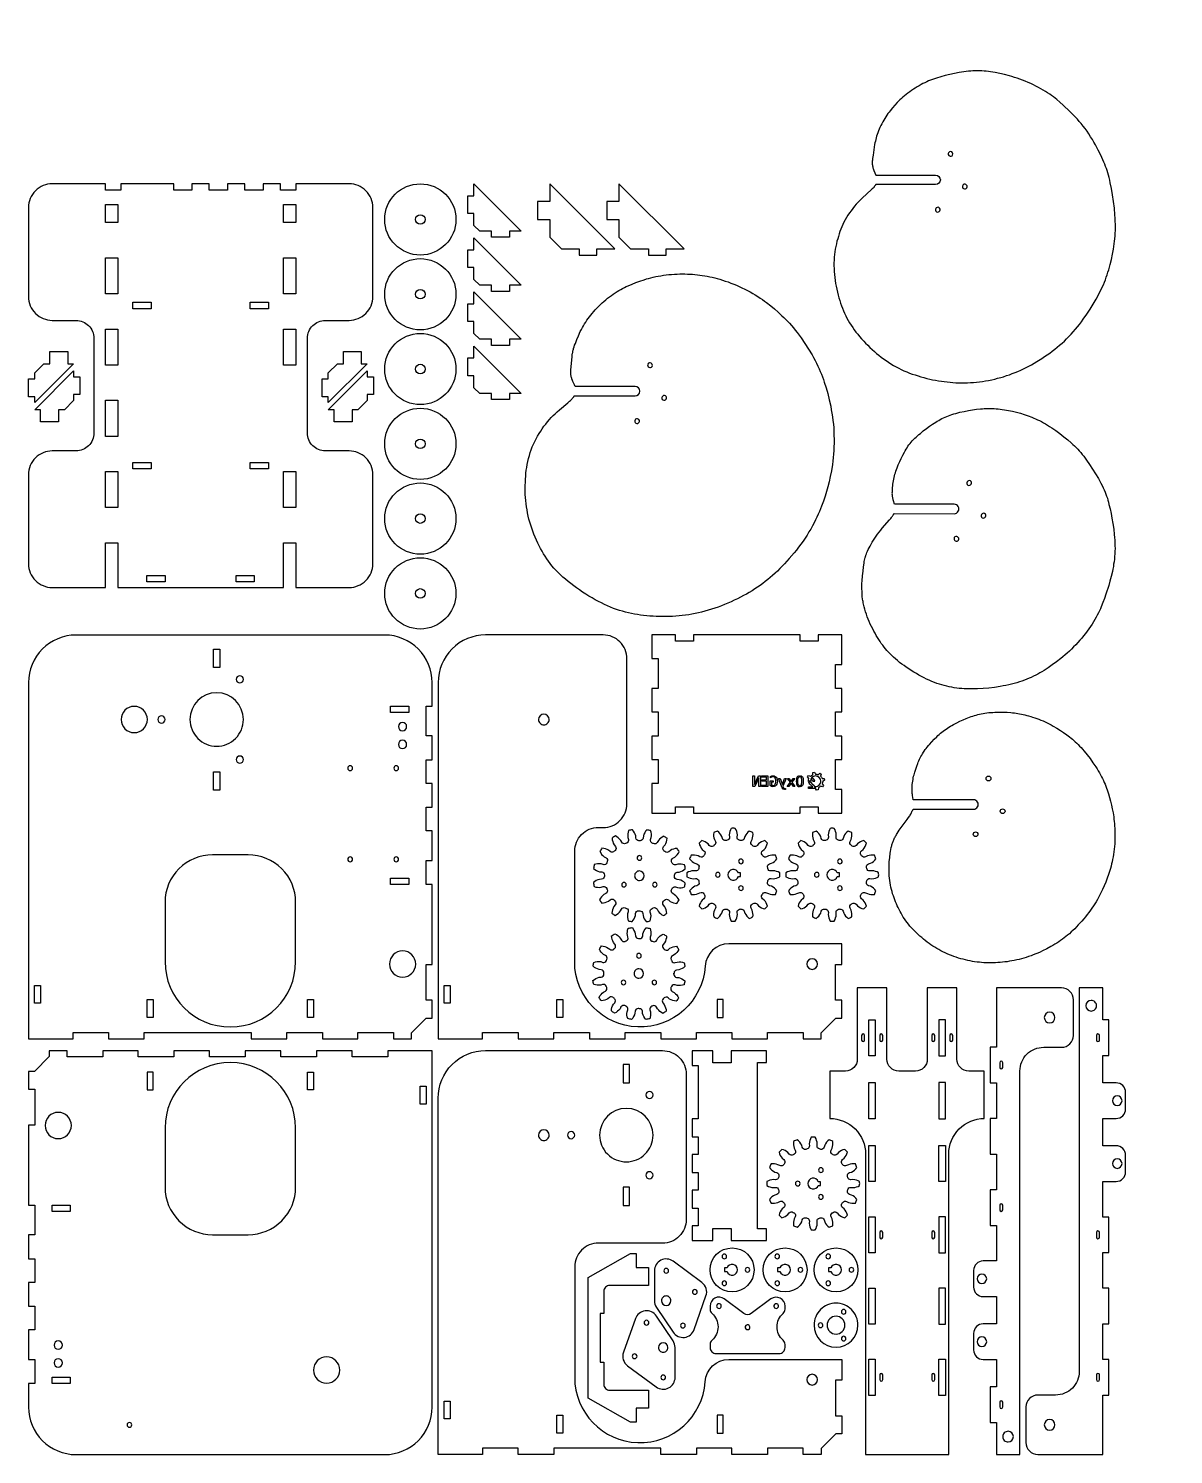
# Model space of a CAD drawing. Extents: x -164 to 800, y -839 to 363.
import ezdxf

# ---------------------------------------------------------------- set-up
doc = ezdxf.new("R2010")
doc.units = 0
doc.header["$MEASUREMENT"] = 0
for name, color, linetype in [('01_Corte Exterior', 160, 'CONTINUOUS'), ('02_Corte Interior', 4, 'CONTINUOUS'), ('DEFAULT', 7, 'CONTINUOUS')]:
    doc.layers.add(name, color=color, linetype=linetype)

# ---------------------------------------------------------------- blocks, each defined once
blk = doc.blocks.new('A$C30EB68E0')
at = {"layer": '01_Corte Exterior'}
blk.add_circle((30, 30), 30, dxfattribs=at)
at = {"layer": '02_Corte Interior'}
blk.add_circle((30, 30), 4, dxfattribs=at)
blk = doc.blocks.new('A$C096F7809')
at = {"layer": '01_Corte Exterior', "elevation": -7.3}
blk.add_lwpolyline([(0, 20, 0.414214), (20, 0), (64.8, 0), (64.8, 37.7), (75.2, 37.7), (75.2, 0), (214.8, 0), (214.8, 37.7), (225.2, 37.7), (225.2, 0), (270, 0, 0.414214), (290, 20), (290, 95, 0.414214), (270, 115), (250, 115, -0.414214), (235, 130), (235, 210, -0.414214), (250, 225), (270, 225, 0.414214), (290, 245), (290, 320, 0.414214), (270, 340), (225.2, 340), (225.2, 334.8), (212.3, 334.8), (212.3, 340), (197.7, 340), (197.7, 334.8), (182.3, 334.8), (182.3, 340), (167.7, 340), (167.7, 334.8), (152.3, 334.8), (152.3, 340), (137.7, 340), (137.7, 334.8), (122.3, 334.8), (122.3, 340), (77.7, 340), (77.7, 334.8), (64.8, 334.8), (64.8, 340), (20, 340, 0.414214), (0, 320), (0, 245, 0.414214), (20, 225), (40, 225, -0.414214), (55, 210), (55, 130, -0.414214), (40, 115), (20, 115, 0.414214), (0, 95)], format="xyb", close=True, dxfattribs=at)
at = {"layer": '02_Corte Interior', "elevation": -7.3}
for points in [[(64.8, 307.3), (64.8, 322.7), (75.2, 322.7), (75.2, 307.3)], [(225.2, 307.3), (214.8, 307.3), (214.8, 322.7), (225.2, 322.7)], [(64.8, 277.7), (75.2, 277.7), (75.2, 247.3), (64.8, 247.3)], [(225.2, 247.3), (214.8, 247.3), (214.8, 277.7), (225.2, 277.7)], [(103.2, 234.8), (87.8, 234.8), (87.8, 240.2), (103.2, 240.2)], [(186.8, 240.2), (202.2, 240.2), (202.2, 234.8), (186.8, 234.8)], [(64.8, 187.3), (64.8, 217.7), (75.2, 217.7), (75.2, 187.3)], [(225.2, 187.3), (214.8, 187.3), (214.8, 217.7), (225.2, 217.7)], [(75.2, 157.7), (75.2, 127.3), (64.8, 127.3), (64.8, 157.7)], [(64.8, 97.7), (75.2, 97.7), (75.2, 67.3), (64.8, 67.3)], [(103.2, 99.8), (87.8, 99.8), (87.8, 105.2), (103.2, 105.2)], [(186.8, 105.2), (202.2, 105.2), (202.2, 99.8), (186.8, 99.8)], [(225.2, 67.3), (214.8, 67.3), (214.8, 97.7), (225.2, 97.7)], [(99.8, 4.8), (99.8, 10.2), (115.2, 10.2), (115.2, 4.8)], [(174.8, 4.8), (174.8, 10.2), (190.2, 10.2), (190.2, 4.8)]]:
    blk.add_lwpolyline(points, close=True, dxfattribs=at)
blk = doc.blocks.new('A$C3A5E3C9F')
at = {"layer": '01_Corte Exterior'}
blk.add_circle((18.5, 18.5, 42.1), 18.5, dxfattribs=at)
at = {"layer": '02_Corte Interior', "elevation": 42.1}
for points in [[(12, 27.8, 0.414214), (13.9, 29.8, 1), (10, 29.8, 0.414214)], [(12.2, 20.1), (12.2, 17), (14.2, 17, 5.695387), (14.2, 20.1)], [(31.5, 16.6, 0.414214), (33.4, 18.5, 1), (29.5, 18.5, 0.414214)], [(12, 5.3, 0.414214), (13.9, 7.2, 1), (10, 7.2, 0.414214)]]:
    blk.add_lwpolyline(points, format="xyb", close=True, dxfattribs=at)
blk = doc.blocks.new('A$C28754142')
at = {"layer": '01_Corte Exterior', "elevation": -6.1}
blk.add_lwpolyline([(52.8, 17.6, -0.391437), (55.7, 15.9), (56.2, 14.2, 0.116621), (59.9, 9.7, 0.021346), (63, 11, 0.116621), (62.4, 16.8), (61.6, 18.4, -0.391437), (62.5, 21.7, 0.009038), (63.3, 22.2, -0.391437), (66.7, 21.8), (67.8, 20.4, 0.116621), (73, 17.7, 0.021346), (75.3, 20, 0.116621), (72.6, 25.2), (71.2, 26.3, -0.391437), (70.7, 29.6, 0.009038), (71.3, 30.5, -0.391437), (74.6, 31.4), (76.2, 30.6, 0.116621), (82, 30, 0.021346), (83.3, 33.1, 0.116621), (78.8, 36.8), (77.1, 37.3, -0.391437), (75.3, 40.2, 0.009038), (75.6, 41.3, -0.391437), (78.3, 43.3), (80, 43.1, 0.116621), (85.6, 44.8, 0.021346), (85.6, 48.2, 0.116621), (80, 49.9), (78.3, 49.7, -0.391437), (75.6, 51.7, 0.009038), (75.3, 52.8, -0.391437), (77.1, 55.7), (78.8, 56.2, 0.116621), (83.3, 59.9, 0.021346), (82, 63, 0.116621), (76.2, 62.4), (74.6, 61.6, -0.391437), (71.3, 62.5, 0.009038), (70.7, 63.3, -0.391437), (71.2, 66.7), (72.6, 67.8, 0.116621), (75.3, 73, 0.021346), (73, 75.3, 0.116621), (67.8, 72.6), (66.7, 71.2, -0.391437), (63.3, 70.7, 0.009038), (62.5, 71.3, -0.391437), (61.6, 74.6), (62.4, 76.2, 0.116621), (63, 82, 0.021346), (59.9, 83.3, 0.116621), (56.2, 78.8), (55.7, 77.1, -0.391437), (52.8, 75.3, 0.009038), (51.7, 75.6, -0.391437), (49.7, 78.3), (49.9, 80, 0.116621), (48.2, 85.6, 0.021346), (44.8, 85.6, 0.116621), (43.1, 80), (43.3, 78.3, -0.391437), (41.3, 75.6, 0.009038), (40.2, 75.3, -0.391437), (37.3, 77.1), (36.8, 78.8, 0.116621), (33.1, 83.3, 0.021346), (30, 82, 0.116621), (30.6, 76.2), (31.4, 74.6, -0.391437), (30.5, 71.3, 0.009038), (29.6, 70.7, -0.391437), (26.3, 71.2), (25.2, 72.6, 0.116621), (20, 75.3, 0.021346), (17.7, 73, 0.116621), (20.4, 67.8), (21.8, 66.7, -0.391437), (22.2, 63.3, 0.009038), (21.7, 62.5, -0.391437), (18.4, 61.6), (16.8, 62.4, 0.116621), (11, 63, 0.021346), (9.7, 59.9, 0.116621), (14.2, 56.2), (15.9, 55.7, -0.391437), (17.6, 52.8, 0.009038), (17.4, 51.7, -0.391437), (14.7, 49.7), (13, 49.9, 0.116621), (7.4, 48.2, 0.021346), (7.4, 44.8, 0.116621), (13, 43.1), (14.7, 43.3, -0.391437), (17.4, 41.3, 0.009038), (17.6, 40.2, -0.391437), (15.9, 37.3), (14.2, 36.8, 0.116621), (9.7, 33.1, 0.021346), (11, 30, 0.116621), (16.8, 30.6), (18.4, 31.4, -0.391437), (21.7, 30.5, 0.009038), (22.2, 29.6, -0.391437), (21.8, 26.3), (20.4, 25.2, 0.116621), (17.7, 20, 0.021346), (20, 17.7, 0.116621), (25.2, 20.4), (26.3, 21.8, -0.391437), (29.6, 22.2, 0.009038), (30.5, 21.7, -0.391437), (31.4, 18.4), (30.6, 16.8, 0.116621), (30, 11, 0.021346), (33.1, 9.7, 0.116621), (36.8, 14.2), (37.3, 15.9, -0.391437), (40.2, 17.6, 0.009038), (41.3, 17.4, -0.391437), (43.3, 14.7), (43.1, 13, 0.116621), (44.8, 7.4, 0.021346), (48.2, 7.4, 0.116621), (49.9, 13), (49.7, 14.7, -0.391437), (51.7, 17.4)], format="xyb", dxfattribs=at)
at = {"layer": '02_Corte Interior', "elevation": -6.1}
for points in [[(33.5, 44.5, 0.414214), (35.4, 46.5, 1), (31.5, 46.5, 0.414214)], [(52.7, 44.9), (52.7, 48), (50.8, 48, 5.695387), (50.8, 44.9)], [(53, 55.8, 0.414214), (54.9, 57.8, 1), (51, 57.8, 0.414214)], [(53, 33.3, 0.414214), (54.9, 35.2, 1), (51, 35.2, 0.414214)]]:
    blk.add_lwpolyline(points, format="xyb", close=True, dxfattribs=at)
at = {"layer": 'DEFAULT'}
blk.add_arc((46.5, 46.5, -6.1), 29.5, 280.2144, 282.2856, dxfattribs=at)
blk = doc.blocks.new('A$C76D05E04')
at = {"layer": '01_Corte Exterior', "elevation": 97.2}
blk.add_lwpolyline([(78.3, 69.6, 0.116621), (72.7, 67.9), (71.4, 66.8, -0.391437), (68, 67, 0.009038), (67.2, 67.8, -0.391437), (67, 71.2), (68.2, 72.5, 0.116621), (69.9, 78.1, 0.021346), (67.1, 80, 0.116621), (62.6, 76.3), (61.7, 74.7, -0.391437), (58.5, 73.6, 0.009038), (57.5, 74.1, -0.391437), (56.1, 77.1), (56.6, 78.8, 0.116621), (56.1, 84.6, 0.021346), (52.8, 85.3, 0.116621), (50, 80.1), (49.8, 78.4, -0.391437), (47.3, 76.1, 0.009038), (46.2, 76.2, -0.391437), (43.7, 78.4), (43.5, 80.2, 0.116621), (40.8, 85.3, 0.021346), (37.5, 84.7, 0.116621), (36.9, 78.9), (37.4, 77.2, -0.391437), (35.9, 74.2, 0.009038), (35, 73.7, -0.391437), (31.8, 74.9), (30.9, 76.4, 0.116621), (26.4, 80.2, 0.021346), (23.6, 78.3, 0.116621), (25.3, 72.7), (26.4, 71.4, -0.391437), (26.2, 68, 0.009038), (25.5, 67.2, -0.391437), (22.1, 67), (20.7, 68.2, 0.116621), (15.1, 69.9, 0.021346), (13.3, 67.1, 0.116621), (16.9, 62.6), (18.5, 61.7, -0.391437), (19.6, 58.5, 0.009038), (19.2, 57.5, -0.391437), (16.1, 56.1), (14.4, 56.6, 0.116621), (8.6, 56.1, 0.021346), (8, 52.8, 0.116621), (13.1, 50), (14.9, 49.8, -0.391437), (17.1, 47.3, 0.009038), (17.1, 46.2, -0.391437), (14.8, 43.7), (13.1, 43.5, 0.116621), (7.9, 40.8, 0.021346), (8.5, 37.5, 0.116621), (14.4, 36.9), (16, 37.4, -0.391437), (19.1, 35.9, 0.009038), (19.5, 35, -0.391437), (18.4, 31.8), (16.8, 30.9, 0.116621), (13.1, 26.4, 0.021346), (14.9, 23.6, 0.116621), (20.5, 25.3), (21.9, 26.4, -0.391437), (25.3, 26.2, 0.009038), (26, 25.5, -0.391437), (26.2, 22.1), (25.1, 20.7, 0.116621), (23.4, 15.1, 0.021346), (26.1, 13.3, 0.116621), (30.7, 16.9), (31.5, 18.5, -0.391437), (34.7, 19.6, 0.009038), (35.7, 19.2, -0.391437), (37.2, 16.1), (36.6, 14.4, 0.116621), (37.2, 8.6, 0.021346), (40.5, 8, 0.116621), (43.2, 13.1), (43.4, 14.9, -0.391437), (46, 17.1, 0.009038), (47, 17.1, -0.391437), (49.6, 14.8), (49.7, 13.1, 0.116621), (52.4, 7.9, 0.021346), (55.7, 8.5, 0.116621), (56.3, 14.4), (55.8, 16, -0.391437), (57.3, 19.1, 0.009038), (58.3, 19.5, -0.391437), (61.5, 18.4), (62.3, 16.8, 0.116621), (66.8, 13.1, 0.021346), (69.6, 14.9, 0.116621), (67.9, 20.5), (66.8, 21.9, -0.391437), (67, 25.3, 0.009038), (67.8, 26, -0.391437), (71.2, 26.2), (72.5, 25.1, 0.116621), (78.1, 23.4, 0.021346), (80, 26.1, 0.116621), (76.3, 30.7), (74.7, 31.5, -0.391437), (73.6, 34.7, 0.009038), (74.1, 35.7, -0.391437), (77.1, 37.2), (78.8, 36.6, 0.116621), (84.6, 37.2, 0.021346), (85.3, 40.5, 0.116621), (80.1, 43.2), (78.4, 43.4, -0.391437), (76.1, 46, 0.009038), (76.2, 47, -0.391437), (78.4, 49.6), (80.2, 49.7, 0.116621), (85.3, 52.4, 0.021346), (84.7, 55.7, 0.116621), (78.9, 56.3), (77.2, 55.8, -0.391437), (74.2, 57.3, 0.009038), (73.7, 58.3, -0.391437), (74.9, 61.5), (76.4, 62.3, 0.116621), (80.2, 66.8, 0.021346)], format="xyb", close=True, dxfattribs=at)
at = {"layer": '02_Corte Interior', "elevation": 97.2}
for points in [[(54.1, 57.7, 0.414214), (56.1, 59.6, 1), (52.2, 59.6, 0.414214)], [(31.6, 44.7, 0.414214), (33.6, 46.6, 1), (29.7, 46.6, 0.414214)], [(46.6, 42.6, 0.414214), (50.6, 46.6, 1), (42.6, 46.6, 0.414214)], [(54.1, 31.7, 0.414214), (56.1, 33.6, 1), (52.2, 33.6, 0.414214)]]:
    blk.add_lwpolyline(points, format="xyb", close=True, dxfattribs=at)
blk = doc.blocks.new('A$C63452D95')
at = {"layer": '01_Corte Exterior', "elevation": 71.8}
blk.add_lwpolyline([(47.3, 76.1, 0.391437), (49.8, 78.4), (50, 80.1, -0.116621), (52.8, 85.3, -0.021346), (56.1, 84.6, -0.116621), (56.6, 78.8), (56.1, 77.1, 0.391437), (57.5, 74.1, -0.009038), (58.5, 73.6, 0.391437), (61.7, 74.7), (62.6, 76.3, -0.116621), (67.1, 80, -0.021346), (69.9, 78.1, -0.116621), (68.2, 72.5), (67, 71.2, 0.391437), (67.2, 67.8, -0.009038), (68, 67, 0.391437), (71.4, 66.8), (72.7, 67.9, -0.116621), (78.3, 69.6, -0.021346), (80.2, 66.8, -0.116621), (76.4, 62.3), (74.9, 61.5, 0.391437), (73.7, 58.3, -0.009038), (74.2, 57.3, 0.391437), (77.2, 55.8), (78.9, 56.3, -0.116621), (84.7, 55.7, -0.021346), (85.3, 52.4, -0.116621), (80.2, 49.7), (78.4, 49.6, 0.391437), (76.2, 47, -0.009038), (76.1, 46, 0.391437), (78.4, 43.4), (80.1, 43.2, -0.116621), (85.3, 40.5, -0.021346), (84.6, 37.2, -0.116621), (78.8, 36.6), (77.1, 37.2, 0.391437), (74.1, 35.7, -0.009038), (73.6, 34.7, 0.391437), (74.7, 31.5), (76.3, 30.7, -0.116621), (80, 26.1, -0.021346), (78.1, 23.4, -0.116621), (72.5, 25.1), (71.2, 26.2, 0.391437), (67.8, 26, -0.009038), (67, 25.3, 0.391437), (66.8, 21.9), (67.9, 20.5, -0.116621), (69.6, 14.9, -0.021346), (66.8, 13.1, -0.116621), (62.3, 16.8), (61.5, 18.4, 0.391437), (58.3, 19.5, -0.009038), (57.3, 19.1, 0.391437), (55.8, 16), (56.3, 14.4, -0.116621), (55.7, 8.5, -0.021346), (52.4, 7.9, -0.116621), (49.7, 13.1), (49.6, 14.8, 0.391437), (47, 17.1, -0.009038), (46, 17.1, 0.391437), (43.4, 14.9), (43.2, 13.1, -0.116621), (40.5, 8, -0.021346), (37.2, 8.6, -0.116621), (36.6, 14.4), (37.2, 16.1, 0.391437), (35.7, 19.2, -0.009038), (34.7, 19.6, 0.391437), (31.5, 18.5), (30.7, 16.9, -0.116621), (26.1, 13.3, -0.021346), (23.4, 15.1, -0.116621), (25.1, 20.7), (26.2, 22.1, 0.391437), (26, 25.5, -0.009038), (25.3, 26.2, 0.391437), (21.9, 26.4), (20.5, 25.3, -0.116621), (14.9, 23.6, -0.021346), (13.1, 26.4, -0.116621), (16.8, 30.9), (18.4, 31.8, 0.391437), (19.5, 35, -0.009038), (19.1, 35.9, 0.391437), (16, 37.4), (14.4, 36.9, -0.116621), (8.5, 37.5, -0.021346), (7.9, 40.8, -0.116621), (13.1, 43.5), (14.8, 43.7, 0.391437), (17.1, 46.2, -0.009038), (17.1, 47.3, 0.391437), (14.9, 49.8), (13.1, 50, -0.116621), (8, 52.8, -0.021346), (8.6, 56.1, -0.116621), (14.4, 56.6), (16.1, 56.1, 0.391437), (19.2, 57.5, -0.009038), (19.6, 58.5, 0.391437), (18.5, 61.7), (16.9, 62.6, -0.116621), (13.3, 67.1, -0.021346), (15.1, 69.9, -0.116621), (20.7, 68.2), (22.1, 67, 0.391437), (25.5, 67.2, -0.009038), (26.2, 68, 0.391437), (26.4, 71.4), (25.3, 72.7, -0.116621), (23.6, 78.3, -0.021346), (26.4, 80.2, -0.116621), (30.9, 76.4), (31.8, 74.9, 0.391437), (35, 73.7, -0.009038), (35.9, 74.2, 0.391437), (37.4, 77.2), (36.9, 78.9, -0.116621), (37.5, 84.7, -0.021346), (40.8, 85.3, -0.116621), (43.5, 80.2), (43.7, 78.4, 0.391437), (46.2, 76.2, -0.009038)], format="xyb", close=True, dxfattribs=at)
at = {"layer": '02_Corte Interior', "elevation": 71.8}
for points in [[(56.1, 59.6, 1), (52.2, 59.6, 0.414214), (54.1, 57.7, 0.414214)], [(33.6, 46.6, 1), (29.7, 46.6, 0.414214), (31.6, 44.7, 0.414214)], [(50.6, 46.6, 1), (42.6, 46.6, 0.414214), (46.6, 42.6, 0.414214)], [(56.1, 33.6, 1), (52.2, 33.6, 0.414214), (54.1, 31.7, 0.414214)]]:
    blk.add_lwpolyline(points, format="xyb", close=True, dxfattribs=at)
at = {"layer": 'DEFAULT'}
blk.add_arc((46.6, 46.6, 71.8), 29.5, 88.7144, 90.7856, dxfattribs=at)
blk = doc.blocks.new('A$C3C6E755B')
at = {"layer": '01_Corte Exterior', "elevation": 80}
blk.add_lwpolyline([(10.2, 33), (10.2, 38), (43, 5.2), (38, 5.2), (38, 0), (23, 0), (23, 5.2), (18, 5.2), (10.2, 13), (10.2, 18), (0, 18), (0, 33)], close=True, dxfattribs=at)
blk = doc.blocks.new('A$C7F802CB3')
at = {"layer": '01_Corte Exterior', "elevation": -124.2}
blk.add_lwpolyline([(10, 0), (10, 5.2), (0, 5.2), (39.8, 45), (39.8, 35), (45, 35), (45, 20), (39.8, 20), (39.8, 10), (35, 5.2), (25, 5.2), (25, 0)], close=True, dxfattribs=at)
blk = doc.blocks.new('A$C5E3D5326')
at = {"layer": '01_Corte Exterior', "elevation": 175}
blk.add_lwpolyline([(0, 30), (10.2, 30), (10.2, 15), (20, 5.2), (35, 5.2), (35, 0), (50, 0), (50, 5.2), (65, 5.2), (10.2, 60), (10.2, 45), (0, 45)], close=True, dxfattribs=at)
blk = doc.blocks.new('A$C74CB29F1')
at = {"layer": '01_Corte Exterior', "elevation": -47}
blk.add_lwpolyline([(334.8, 175.1), (334.8, 195.1), (340, 195.1), (340, 215.1), (334.8, 215.1), (334.8, 235.1), (340, 235.1), (340, 255.1), (334.8, 255.1), (334.8, 280.1), (340, 280.1), (340, 300.1, 0.414214), (300, 340.1), (40, 340.1, 0.414214), (0, 300.1), (0, 0), (37.5, 0), (37.5, 5.2), (67.5, 5.2), (67.5, 0), (97.5, 0), (97.5, 5.2), (187.5, 5.2), (187.5, 0), (217.5, 0), (217.5, 5.2), (247.5, 5.2), (247.5, 0), (277.5, 0), (277.5, 5.2), (307.5, 5.2), (307.5, 0), (322.5, 0), (322.5, 5), (335, 17.5), (340, 17.5), (340, 32.5), (334.8, 32.5), (334.8, 62.7), (340, 62.7), (340, 129.9), (334.8, 129.9), (334.8, 150.1), (340, 150.1), (340, 175.1)], format="xyb", close=True, dxfattribs=at)
at = {"layer": '02_Corte Interior', "elevation": -47}
for points in [[(161.2, 328.3), (161.2, 312.9), (155.8, 312.9), (155.8, 328.3)], [(304.8, 274.9), (304.8, 280.3), (320.2, 280.3), (320.2, 274.9)], [(161.2, 225), (161.2, 209.6), (155.8, 209.6), (155.8, 225)], [(304.8, 129.9), (304.8, 135.3), (320.2, 135.3), (320.2, 129.9)], [(10, 45), (10, 30), (5, 30), (5, 45)], [(105, 33), (105, 18), (100, 18), (100, 33)], [(240, 33), (240, 18), (235, 18), (235, 33)]]:
    blk.add_lwpolyline(points, close=True, dxfattribs=at)
for points in [[(181, 302.8, 1), (175, 302.8, 1)], [(158.5, 246.5, 0.414214), (181, 269, 1), (136, 269, 0.414214)], [(100.1, 269, 1), (78, 269, 1)], [(112, 266, 0.414214), (115, 269, 1), (109, 269, 0.414214)], [(318.5, 263, 1), (311.5, 263, 1)], [(318.5, 248, 1), (311.5, 248, 1)], [(181, 235.2, 1), (175, 235.2, 1)], [(270.9, 226, 0.414214), (272.9, 228, 1), (268.9, 228, 0.414214)], [(309.7, 226, 0.414214), (311.7, 228, 1), (307.7, 228, 0.414214)], [(155, 155, 0.414214), (115, 115), (115, 65, 1), (225, 65), (225, 115, 0.414214), (185, 155)], [(270.9, 149.2, 0.414214), (272.9, 151.2, 1), (268.9, 151.2, 0.414214)], [(309.7, 149.2, 0.414214), (311.7, 151.2, 1), (307.7, 151.2, 0.414214)], [(326.1, 63, 1), (304, 63, 1)]]:
    blk.add_lwpolyline(points, format="xyb", close=True, dxfattribs=at)
blk = doc.blocks.new('A$C0BAF6024')
at = {"layer": '01_Corte Exterior', "elevation": -248}
blk.add_lwpolyline([(0, 300.2), (0, 0), (37.5, 0), (37.5, 5.2), (67.5, 5.2), (67.5, 0), (97.5, 0), (97.5, 5.2), (127.5, 5.2), (127.5, 0), (157.5, 0), (157.5, 5.2), (187.5, 5.2), (187.5, 0), (217.5, 0), (217.5, 5.2), (247.5, 5.2), (247.5, 0), (277.5, 0), (277.5, 5.2), (307.5, 5.2), (307.5, 0), (322.5, 0), (322.5, 5), (335, 17.5), (340, 17.5), (340, 32.5), (334.8, 32.5), (334.8, 62.7), (340, 62.7), (340, 80), (244.8, 80, 0.394805), (224.9, 61.3, -0.967186), (115, 65), (115, 158, -0.414214), (135, 178), (139, 178, 0.414214), (159, 198), (159, 320.2, 0.414214), (139, 340.2), (40, 340.2, 0.414214)], format="xyb", close=True, dxfattribs=at)
at = {"layer": '02_Corte Interior', "elevation": -248}
for points in [[(89, 264.5, 0.414214), (93.5, 269, 1), (84.5, 269, 0.414214)], [(319.5, 63, 1), (310.5, 63, 1)]]:
    blk.add_lwpolyline(points, format="xyb", close=True, dxfattribs=at)
for points in [[(10, 45), (10, 30), (5, 30), (5, 45)], [(105, 33), (105, 18), (100, 18), (100, 33)], [(235, 33), (235, 18), (240, 18), (240, 33)]]:
    blk.add_lwpolyline(points, close=True, dxfattribs=at)
blk = doc.blocks.new('A$C211B72E7')
at = {"layer": '01_Corte Exterior', "elevation": -265}
blk.add_lwpolyline([(334.8, 62.7), (340, 62.7), (340, 130), (334.8, 130), (334.8, 155.2), (340, 155.2), (340, 175.2), (334.8, 175.2), (334.8, 195.2), (340, 195.2), (340, 215.2), (334.8, 215.2), (334.8, 235.2), (340, 235.2), (340, 260.2), (334.8, 260.2), (334.8, 280.4), (340, 280.4), (340, 300.2, 0.414214), (300, 340.2), (40, 340.2, 0.414214), (0, 300.2), (0, 0), (37.5, 0), (37.5, 5.2), (67.5, 5.2), (67.5, 0), (97.5, 0), (97.5, 5.2), (127.5, 5.2), (127.5, 0), (157.5, 0), (157.5, 5.2), (187.5, 5.2), (187.5, 0), (217.5, 0), (217.5, 5.2), (247.5, 5.2), (247.5, 0), (277.5, 0), (277.5, 5.2), (307.5, 5.2), (307.5, 0), (322.5, 0), (322.5, 5), (335, 17.5), (340, 17.5), (340, 32.5), (334.8, 32.5)], format="xyb", close=True, dxfattribs=at)
at = {"layer": '02_Corte Interior', "elevation": -265}
for points in [[(255, 317.2, 0.414214), (253, 315.2, 1), (257, 315.2, 0.414214)], [(100, 269, 1), (77.9, 269, 1)], [(318.5, 263, 1), (311.5, 263, 1)], [(318.5, 248, 1), (311.5, 248, 1)], [(155, 155, 0.414214), (115, 115), (115, 65, 1), (225, 65), (225, 115, 0.414214), (185, 155)], [(326, 63, 1), (303.9, 63, 1)]]:
    blk.add_lwpolyline(points, format="xyb", close=True, dxfattribs=at)
for points in [[(320.2, 280.4), (320.2, 275), (304.8, 275), (304.8, 280.4)], [(320.2, 135.4), (320.2, 130), (304.8, 130), (304.8, 135.4)], [(10, 45), (10, 30), (5, 30), (5, 45)], [(105, 33), (105, 18), (100, 18), (100, 33)], [(235, 33), (235, 18), (240, 18), (240, 33)]]:
    blk.add_lwpolyline(points, close=True, dxfattribs=at)
blk = doc.blocks.new('A$C55F7389D')
at = {"layer": '01_Corte Exterior', "elevation": -155}
blk.add_lwpolyline([(124.8, 5.2), (140.2, 5.2), (140.2, 0), (160, 0), (160, 19.8), (154.8, 19.8), (154.8, 45.2), (160, 45.2), (160, 64.8), (154.8, 64.8), (154.8, 85.2), (160, 85.2), (160, 104.8), (154.8, 104.8), (154.8, 125.2), (160, 125.2), (160, 150), (140.2, 150), (140.2, 144.8), (124.8, 144.8), (124.8, 150), (35.2, 150), (35.2, 144.8), (19.8, 144.8), (19.8, 150), (0, 150), (0, 130.2), (5.2, 130.2), (5.2, 104.8), (0, 104.8), (0, 85.2), (5.2, 85.2), (5.2, 64.8), (0, 64.8), (0, 45.2), (5.2, 45.2), (5.2, 24.8), (0, 24.8), (0, 0), (19.8, 0), (19.8, 5.2), (35.2, 5.2), (35.2, 0), (124.8, 0)], close=True, dxfattribs=at)
at = {"layer": '02_Corte Interior', "elevation": -155}
for points in [[(86.7, 22.4), (85.1, 22.4), (85.1, 31.3), (86.4, 31.3), (86.4, 24), (89.9, 31.3), (91.5, 31.3), (91.5, 22.4), (90.2, 22.4), (90.2, 29.7)], [(97.8, 22.4), (92.4, 22.4), (92.4, 23.4), (96.6, 23.4), (96.6, 26.9), (92.7, 26.9), (92.7, 27.9), (96.6, 27.9), (96.6, 30.3), (92.4, 30.3), (92.4, 31.3), (97.8, 31.3)], [(119.3, 22.4), (117.3, 25.1), (115.3, 22.4), (114.1, 22.4), (116.7, 25.9), (114.3, 29.1), (115.5, 29.1), (117.3, 26.7), (119.1, 29.1), (120.3, 29.1), (117.9, 25.9), (120.5, 22.4)]]:
    blk.add_lwpolyline(points, close=True, dxfattribs=at)
for points in [[(104, 30.9, -0.159732), (105.2, 29.5, -0.094981), (105.7, 26.8, -0.094981), (105.2, 24.2, -0.159732), (104, 22.7, -0.333395), (99.7, 23.1), (99.7, 27), (102.1, 27), (102.1, 26), (100.8, 26), (100.8, 23.6, 0.142309), (101.7, 23.2, 0.182867), (103.3, 23.6, 0.157876), (104, 24.4, 0.174401), (104, 29.3, 0.157876), (103.3, 30.1, 0.182867), (101.7, 30.5, 0.17952), (100, 29.6), (100, 30.8, -0.30214)], [(112.5, 19.9), (111.6, 19.9, -0.312653), (109.8, 21.1), (106.8, 29.1), (108, 29.1), (109.9, 23.9), (111.8, 29.1), (113, 29.1), (110.4, 22.5), (110.9, 21.3, 0.297894), (111.7, 20.8), (112.5, 20.8)], [(122.2, 23.7, 0.119762), (122.8, 22.9, 0.13839), (124.1, 22.2), (124.1, 23.2, -0.061402), (123.8, 23.4, -0.104811), (123.5, 23.7, -0.076436), (123.2, 24.4, -0.041286), (123, 25.1, -0.05234), (123, 28.5, -0.041286), (123.2, 29.2, -0.076436), (123.5, 29.9, -0.104811), (123.8, 30.2, -0.061402), (124.1, 30.4), (124.1, 31.4, 0.13839), (122.8, 30.8, 0.119762), (122.2, 29.9, 0.064219), (121.7, 28.1, 0.054429), (121.7, 25.5, 0.064219)], [(126.5, 30.8, -0.119762), (127.1, 29.9, -0.064219), (127.5, 28.1, -0.054429), (127.5, 25.5, -0.064219), (127.1, 23.7, -0.119762), (126.5, 22.9, -0.13839), (125.1, 22.2), (125.1, 23.2, 0.061402), (125.5, 23.4, 0.104811), (125.8, 23.7, 0.076436), (126.1, 24.4, 0.041286), (126.2, 25.1, 0.05234), (126.2, 28.5, 0.041286), (126.1, 29.2, 0.076436), (125.8, 29.9, 0.104811), (125.5, 30.2, 0.061402), (125.1, 30.4), (125.1, 31.4, -0.13839)], [(132.3, 29), (131.1, 30.4), (131.9, 31.6), (133.7, 31, -0.091782), (135.5, 32.2), (135.6, 34.1), (137.1, 34.4), (137.9, 32.7, -0.091782), (140.1, 32.3), (141.5, 33.6), (142.7, 32.7), (142.1, 31, -0.091782), (143.4, 29.2), (145.2, 29), (145.5, 27.6), (143.9, 26.7, -0.091782), (143.4, 24.6), (144.7, 23.2), (143.8, 22), (142.1, 22.5, -0.091782), (140.3, 21.3), (140.2, 19.5), (138.7, 19.2), (137.8, 20.8, -0.002183), (137.8, 20.8), (137.8, 21.9, 0.130284), (137.7, 22.4, 0.430521), (142.3, 26.8, 1), (133.5, 26.8), (131.9, 26.8, -0.093827)], [(132, 22.2), (135.6, 22.2), (133, 24.4, -0.144416), (132, 26.2), (133.7, 26.2, 0.085372), (134.7, 24.9), (136.6, 23.2, -0.210904), (137.3, 21.6), (137.3, 20.8), (132, 20.8)], [(134.9, 29.3, 0.095261), (134.4, 28, -0.403044), (135.6, 27), (135.6, 26.7), (137.2, 26.9, 0.374673)]]:
    blk.add_lwpolyline(points, format="xyb", close=True, dxfattribs=at)
blk = doc.blocks.new('A$C564539F0')
at = {"layer": '01_Corte Exterior', "elevation": -160}
blk.add_lwpolyline([(10, 62.5), (0, 62.5), (0, 32.7), (10.2, 32.7), (10.2, 17.3), (0, 17.3), (0, 0), (12.5, 0), (12.5, 5), (57.5, 5), (57.5, 0), (72.5, 0), (72.5, 5), (87.5, 5), (87.5, 0), (102.5, 0), (102.5, 5), (117.5, 5), (117.5, 0), (132.5, 0), (132.5, 5), (147.5, 5), (147.5, 0), (160, 0), (160, 17.3), (149.8, 17.3), (149.8, 32.7), (160, 32.7), (160, 62.5), (150, 62.5), (150, 55), (10, 55)], close=True, dxfattribs=at)
blk = doc.blocks.new('A$C667572C0')
at = {"layer": '01_Corte Exterior', "elevation": -54}
blk.add_lwpolyline([(307.5, 5.2), (277.5, 5.2), (277.5, 0), (247.5, 0), (247.5, 5.2), (217.5, 5.2), (217.5, 0), (187.5, 0), (187.5, 5.2), (97.5, 5.2), (97.5, 0), (67.5, 0), (67.5, 5.2), (37.5, 5.2), (37.5, 0), (0, 0), (0, 300.2, -0.414214), (40, 340.2), (189, 340.2, -0.414214), (209, 320.2), (209, 198, -0.414214), (189, 178), (135, 178, 0.414214), (115, 158), (115, 65, 0.967186), (224.9, 61.3, -0.394805), (244.8, 80), (340, 80), (340, 62.7), (334.8, 62.7), (334.8, 32.5), (340, 32.5), (340, 17.5), (335, 17.5), (322.5, 5), (322.5, 0), (307.5, 0)], format="xyb", close=True, dxfattribs=at)
at = {"layer": '02_Corte Interior', "elevation": -54}
for points in [[(155.8, 328.4), (155.8, 313), (161.2, 313), (161.2, 328.4)], [(155.8, 225.1), (155.8, 209.7), (161.2, 209.7), (161.2, 225.1)], [(10, 45), (10, 30), (5, 30), (5, 45)], [(105, 33), (105, 18), (100, 18), (100, 33)], [(235, 33), (235, 18), (240, 18), (240, 33)]]:
    blk.add_lwpolyline(points, close=True, dxfattribs=at)
for points in [[(181, 302.8, 1), (175, 302.8, 1)], [(158.5, 246.5, 0.414214), (181, 269, 1), (136, 269, 0.414214)], [(89, 264.5, 0.414214), (93.5, 269, 1), (84.5, 269, 0.414214)], [(112, 266, 0.414214), (115, 269, 1), (109, 269, 0.414214)], [(181, 235.2, 1), (175, 235.2, 1)], [(319.5, 63, 1), (310.5, 63, 1)]]:
    blk.add_lwpolyline(points, format="xyb", close=True, dxfattribs=at)
blk = doc.blocks.new('A$C687E3F94')
at = {"layer": '01_Corte Exterior', "elevation": 11.5}
blk.add_lwpolyline([(176.3, 112.6), (177.7, 111.1), (178.5, 110.2), (178.8, 109.7), (179.2, 109.2), (179.6, 108.6), (180, 108.1), (180.4, 107.5), (180.8, 107), (181.1, 106.4), (181.5, 105.7), (181.9, 105.1), (182.2, 104.5), (182.9, 103.2), (183.5, 101.9), (184, 100.6), (184.6, 99.3), (185, 98), (185.5, 96.7), (185.9, 95.4), (186.2, 94.2), (186.6, 93), (186.9, 91.8), (187.4, 89.3), (187.9, 86.8), (188.3, 84.3), (188.5, 83.1), (188.6, 81.8), (188.7, 80.5), (188.8, 79.2), (188.9, 77.9), (188.9, 76.5), (188.9, 75.2), (188.9, 73.8), (188.8, 72.5), (188.7, 71.1), (188.5, 69.7), (188.3, 68.3), (188.1, 66.8), (187.8, 65.4), (187.2, 62.5), (186.6, 59.7), (185.8, 56.8), (185.4, 55.4), (184.9, 54.1), (184.4, 52.7), (183.9, 51.3), (183.4, 50), (182.8, 48.7), (182.2, 47.3), (181.6, 46), (180.9, 44.7), (180.2, 43.4), (179.4, 42.1), (178.6, 40.8), (177, 38.2), (175.4, 35.7), (173.6, 33.3), (171.9, 31), (170.1, 28.7), (169.1, 27.6), (168.2, 26.6), (167.2, 25.5), (166.2, 24.4), (165.2, 23.4), (164.1, 22.3), (162.9, 21.3), (161.8, 20.3), (160.5, 19.3), (159.2, 18.3), (157.9, 17.3), (156.5, 16.3), (155.1, 15.4), (153.6, 14.4), (150.7, 12.6), (147.7, 10.9), (144.7, 9.3), (141.9, 7.9), (140.5, 7.3), (139.1, 6.7), (137.8, 6.2), (136.4, 5.6), (135, 5.1), (133.6, 4.6), (132.2, 4.2), (130.7, 3.7), (129.1, 3.3), (127.5, 2.9), (125.8, 2.4), (124.1, 2.1), (122.3, 1.7), (120.5, 1.4), (118.7, 1.1), (116.8, 0.8), (114.9, 0.5), (112.9, 0.4), (111, 0.2), (109.1, 0.1), (107.2, 0), (105.3, 0), (101.6, 0), (98.2, 0.2), (94.9, 0.4), (91.7, 0.7), (88.7, 1), (87.2, 1.2), (85.7, 1.5), (84.1, 1.8), (82.6, 2.1), (81, 2.5), (79.3, 2.9), (77.6, 3.4), (75.9, 3.9), (74.1, 4.5), (72.2, 5.2), (68.4, 6.6), (64.6, 8.2), (60.8, 10), (57.1, 11.8), (55.3, 12.7), (53.6, 13.7), (51.9, 14.6), (50.3, 15.6), (48.7, 16.6), (47.2, 17.6), (45.7, 18.6), (44.3, 19.6), (42.9, 20.6), (41.6, 21.7), (40.3, 22.8), (39, 23.9), (36.5, 26.1), (34.1, 28.4), (31.8, 30.7), (29.6, 33.1), (27.3, 35.5), (25.1, 38.1), (22.9, 40.8), (21.8, 42.3), (20.6, 43.8), (19.5, 45.3), (18.4, 47), (17.3, 48.7), (16.2, 50.5), (15.1, 52.3), (14, 54.2), (12.9, 56.1), (11.8, 58.1), (10.8, 60.1), (9.9, 62.1), (8.9, 64.1), (8.1, 66.2), (7.2, 68.2), (6.5, 70.2), (5.8, 72.2), (5.1, 74.1), (4.6, 76), (4.1, 77.8), (3.6, 79.7), (3.2, 81.4), (2.4, 84.9), (1.8, 88.3), (1.3, 91.7), (0.9, 95), (0.5, 98.5), (0.2, 102.1), (0.1, 104), (0, 105.9), (0, 107.9), (0, 110), (0.1, 112.1), (0.2, 114.2), (0.3, 116.5), (0.6, 118.7), (0.8, 121), (1.1, 123.2), (1.4, 125.5), (1.8, 127.8), (2.2, 130.1), (2.7, 132.3), (3.2, 134.5), (3.7, 136.6), (4.2, 138.7), (4.8, 140.7), (5.4, 142.6), (6, 144.6), (6.7, 146.4), (7.3, 148.2), (8.1, 150), (8.8, 151.7), (9.6, 153.4), (10.4, 155.1), (11.2, 156.8), (12.1, 158.4), (13.1, 160.1), (14.1, 161.8), (16.1, 165.2), (18.4, 168.6), (19.6, 170.3), (20.8, 172), (22.1, 173.6), (23.4, 175.3), (24.7, 176.9), (26.1, 178.5), (27.5, 180.1), (29, 181.6), (30.4, 183.1), (31.9, 184.6), (33.4, 186), (35, 187.4), (36.5, 188.7), (38.1, 190), (39.7, 191.3), (41.3, 192.5), (42.9, 193.7), (44.5, 194.8), (46.1, 195.9), (47.7, 197), (49.4, 198), (51, 199), (52.7, 200), (54.4, 200.9), (56.1, 201.8), (57.9, 202.6), (59.6, 203.4), (61.4, 204.2), (63.3, 205), (65.1, 205.7), (67, 206.3), (68.9, 207), (70.8, 207.6), (72.8, 208.1), (74.7, 208.6), (76.7, 209.1), (78.7, 209.5), (80.7, 209.9), (82.7, 210.2), (84.6, 210.5), (86.6, 210.7), (88.6, 210.9), (90.6, 211.1), (92.5, 211.2), (94.5, 211.2), (96.4, 211.3), (98.4, 211.2), (100.3, 211.1), (102.3, 211), (104.2, 210.8), (106.2, 210.6), (108.2, 210.4), (110.1, 210.1), (112.1, 209.7), (114.1, 209.4), (116, 208.9), (118, 208.5), (119.9, 207.9), (121.8, 207.4), (123.7, 206.8), (125.5, 206.2), (127.3, 205.5), (129.1, 204.8), (130.8, 204), (132.5, 203.2), (134.2, 202.4), (135.8, 201.5), (137.4, 200.6), (138.9, 199.7), (140.4, 198.7), (141.9, 197.7), (143.3, 196.7), (144.8, 195.7), (146.2, 194.6), (147.6, 193.5), (149, 192.3), (150.4, 191.1), (151.8, 189.9), (153.1, 188.6), (154.4, 187.3), (155.7, 185.9), (157, 184.5), (158.3, 183), (159.5, 181.5), (160.6, 179.9), (161.8, 178.3), (162.8, 176.7), (163.9, 175), (164.9, 173.3), (165.8, 171.5), (166.7, 169.8), (167.6, 168.1), (169.1, 164.7), (170.5, 161.4), (171.2, 159.9), (171.7, 158.3), (172.2, 156.8), (172.5, 156), (172.7, 155.3), (172.9, 154.5), (173.1, 153.8), (173.2, 153), (173.4, 152.3), (173.5, 151.5), (173.6, 150.8), (173.7, 150), (173.8, 149.2), (173.9, 148.4), (173.9, 147.6), (173.9, 146.8), (173.9, 145.9), (173.9, 145.1), (173.9, 144.2), (173.8, 142.5), (173.7, 140.7), (172.4, 129.5), (172.2, 127.7), (172.1, 126), (172.1, 125.1), (172.1, 124.3), (172.1, 123.5), (172.2, 122.7), (172.2, 122), (172.3, 121.2), (172.3, 120.8), (172.4, 120.4), (172.4, 120.1), (172.5, 119.7), (128.4, 94.2, 1), (132.4, 87.3)], format="xyb", close=True, dxfattribs=at)
at = {"layer": '02_Corte Interior'}
for centre in [(116.3, 111.6, 6.5), (106.3, 83.4, 6.5), (130.4, 65.5, 6.5)]:
    blk.add_circle(centre, 2, dxfattribs=at)
blk = doc.blocks.new('A$C766F6793')
at = {"layer": '01_Corte Exterior', "elevation": -25.5}
blk.add_lwpolyline([(151.2, 97.1), (194.8, 122.3), (197, 120.1), (197.5, 119.6), (197.9, 119.2), (198.4, 118.7), (198.8, 118.1), (199.3, 117.6), (199.7, 117), (200.1, 116.5), (200.5, 115.9), (200.8, 115.3), (201.2, 114.7), (201.5, 114.1), (201.9, 113.4), (202.5, 112.1), (203.2, 110.8), (203.7, 109.5), (204.3, 108.2), (204.8, 106.8), (205.3, 105.5), (205.8, 104.2), (206.2, 102.8), (206.6, 101.5), (207, 100.1), (207.3, 98.8), (207.6, 97.4), (207.9, 96), (208.1, 94.6), (208.6, 91.8), (208.9, 88.9), (209.1, 85.9), (209.3, 83), (209.4, 80.1), (209.4, 78.6), (209.4, 77.2), (209.3, 75.7), (209.3, 74.3), (209.1, 72.9), (208.9, 71.4), (208.7, 70), (208.4, 68.6), (208.1, 67.1), (207.7, 65.6), (207.3, 64.1), (206.8, 62.6), (206.3, 61.1), (205.7, 59.6), (204.6, 56.6), (203.3, 53.6), (202, 50.6), (200.6, 47.8), (199.2, 45), (198.5, 43.7), (197.7, 42.4), (197, 41.1), (196.2, 39.8), (195.4, 38.6), (194.5, 37.4), (193.6, 36.2), (192.6, 35), (191.6, 33.7), (190.6, 32.5), (189.4, 31.3), (188.2, 30.1), (187, 28.8), (185.7, 27.6), (183, 25.2), (180.3, 22.8), (177.5, 20.5), (174.8, 18.4), (172.1, 16.4), (170.8, 15.5), (169.5, 14.6), (168.1, 13.8), (166.7, 12.9), (165.3, 12.1), (163.9, 11.3), (162.4, 10.5), (160.8, 9.8), (159.3, 9.1), (157.7, 8.4), (156.1, 7.7), (154.4, 7), (151.1, 5.8), (147.8, 4.7), (144.5, 3.7), (141.2, 2.8), (137.9, 2.1), (134.6, 1.4), (131.2, 0.9), (129.5, 0.7), (127.8, 0.5), (126, 0.3), (124.2, 0.2), (122.3, 0.1), (120.4, 0), (118.4, 0), (116.4, 0), (114.4, 0.1), (112.3, 0.2), (108, 0.5), (103.8, 1), (99.6, 1.6), (95.5, 2.3), (91.6, 3), (89.7, 3.5), (87.9, 3.9), (86.1, 4.4), (84.3, 4.9), (82.5, 5.5), (80.6, 6.1), (78.8, 6.8), (76.9, 7.6), (75, 8.4), (73.1, 9.2), (69.1, 11.1), (65, 13.1), (60.8, 15.4), (56.8, 17.7), (53, 20), (51.2, 21.2), (49.4, 22.4), (47.8, 23.5), (46.3, 24.7), (44.8, 25.9), (43.4, 27), (42, 28.2), (40.7, 29.5), (39.5, 30.7), (38.2, 32), (35.6, 34.7), (32.9, 37.7), (30.2, 40.9), (27.3, 44.4), (24.4, 48), (21.6, 51.8), (20.2, 53.8), (18.9, 55.7), (17.6, 57.7), (16.4, 59.7), (15.2, 61.7), (14.1, 63.7), (13.1, 65.7), (12.1, 67.7), (11.2, 69.7), (10.4, 71.7), (9.6, 73.7), (8.8, 75.6), (8.1, 77.6), (7.4, 79.6), (6.2, 83.6), (5.2, 87.5), (4.2, 91.3), (2.6, 98.8), (1.8, 102.5), (1.2, 106.2), (0.7, 109.9), (0.5, 111.8), (0.3, 113.7), (0.2, 115.7), (0.1, 117.7), (0, 119.8), (0, 122), (0, 124.2), (0.1, 126.5), (0.3, 128.8), (0.5, 131.2), (0.7, 133.6), (1, 136), (1.4, 138.5), (1.8, 141), (2.3, 143.5), (2.8, 146), (3.3, 148.4), (4, 150.9), (4.6, 153.3), (5.3, 155.7), (6, 158), (6.8, 160.3), (7.6, 162.5), (8.4, 164.7), (10.1, 169), (11.9, 173), (13.7, 176.8), (15.6, 180.5), (16.6, 182.3), (17.6, 184), (18.6, 185.8), (19.7, 187.5), (20.8, 189.2), (22, 190.9), (23.2, 192.5), (24.5, 194.2), (25.9, 195.9), (27.3, 197.5), (28.7, 199.2), (30.3, 200.9), (31.9, 202.5), (33.6, 204.2), (35.3, 205.8), (37.1, 207.4), (38.9, 209), (40.8, 210.6), (44.6, 213.7), (48.5, 216.6), (52.4, 219.4), (56.3, 221.9), (58.3, 223.1), (60.3, 224.3), (62.2, 225.4), (64.2, 226.4), (66.1, 227.4), (68, 228.4), (70, 229.3), (71.9, 230.1), (73.9, 230.9), (75.9, 231.7), (77.9, 232.4), (79.9, 233), (82, 233.6), (84.1, 234.1), (86.2, 234.6), (88.4, 235.1), (90.6, 235.4), (92.9, 235.8), (95.2, 236), (97.6, 236.3), (100, 236.4), (102.4, 236.5), (104.9, 236.6), (107.4, 236.6), (109.9, 236.6), (112.4, 236.5), (114.9, 236.3), (117.4, 236.2), (119.8, 235.9), (122.1, 235.7), (124.4, 235.4), (126.7, 235), (128.8, 234.6), (130.9, 234.2), (133, 233.7), (134.9, 233.2), (136.8, 232.7), (138.6, 232.1), (140.4, 231.5), (142.2, 230.8), (143.9, 230), (145.7, 229.3), (147.4, 228.4), (149.2, 227.5), (150.9, 226.6), (152.7, 225.6), (154.5, 224.5), (156.4, 223.4), (158.2, 222.2), (160, 221), (161.9, 219.8), (163.7, 218.5), (165.5, 217.1), (167.2, 215.7), (168.9, 214.3), (170.6, 212.8), (172.2, 211.3), (173.7, 209.8), (174.5, 209), (175.2, 208.2), (175.9, 207.4), (176.6, 206.5), (177.3, 205.7), (178, 204.8), (179.3, 203.1), (180.5, 201.3), (181.7, 199.5), (182.8, 197.6), (183.9, 195.7), (185, 193.8), (186, 191.8), (187.8, 187.9), (189.5, 184.2), (190.9, 180.9), (192.1, 178), (192.6, 176.7), (193, 175.5), (193.3, 174.4), (193.6, 173.4), (193.8, 172.9), (193.9, 172.4), (194, 171.9), (194.1, 171.4), (194.3, 170.3), (194.5, 169.1), (194.6, 167.8), (194.8, 166.3), (194.9, 164.7), (194.9, 163), (195, 161.2), (195, 159.3), (194.9, 157.3), (194.8, 155.2), (194.7, 153.2), (194.5, 151.1), (194.2, 149), (193.9, 146.9), (193.6, 144.9), (191.7, 135.7), (191.4, 134.1), (191.3, 133.3), (191.2, 132.6), (191.1, 131.9), (191.1, 131.2), (191.1, 130.8), (191.1, 130.5), (191.1, 130.2), (191.1, 129.8), (191.1, 129.6), (191.1, 129.3), (147.2, 104, 1)], format="xyb", close=True, dxfattribs=at)
at = {"layer": '02_Corte Interior', "elevation": -25.5}
for points in [[(135, 123.4, 0.414214), (133, 121.4, 1), (137, 121.4, 0.414214)], [(125, 95.1, 0.414214), (123, 93.1, 1), (127, 93.1, 0.414214)], [(149.2, 77.3, 0.414214), (147.2, 75.3, 1), (151.2, 75.3, 0.414214)]]:
    blk.add_lwpolyline(points, format="xyb", close=True, dxfattribs=at)
blk = doc.blocks.new('A$C0D4C4A23')
at = {"layer": '01_Corte Exterior', "elevation": 138.4}
blk.add_lwpolyline([(165.3, 114.3), (209, 139.5), (209, 139.8), (209, 140.1), (209, 140.5), (209.1, 140.8), (209.1, 141.2), (209.2, 141.6), (209.2, 142), (209.3, 142.4), (209.4, 142.8), (209.5, 143.2), (209.7, 144.1), (210, 145), (213.2, 155.1), (213.8, 157.4), (214.4, 159.7), (214.9, 162), (215.4, 164.3), (215.7, 166.7), (216, 169), (216.2, 171.3), (216.4, 173.6), (216.4, 175.9), (216.4, 178.1), (216.3, 180.3), (216.1, 182.4), (215.9, 184.6), (215.6, 186.7), (215.3, 188.8), (214.9, 190.9), (214.4, 193), (213.9, 195.1), (213.4, 197.2), (212.7, 199.3), (212.1, 201.4), (211.3, 203.6), (210.5, 205.7), (209.6, 207.8), (208.6, 210), (207.6, 212.1), (206.5, 214.2), (205.3, 216.3), (204, 218.4), (202.6, 220.5), (201.2, 222.6), (199.7, 224.6), (198.2, 226.6), (196.6, 228.5), (195, 230.4), (193.3, 232.3), (191.6, 234.1), (189.9, 235.9), (188.2, 237.6), (186.5, 239.2), (184.7, 240.8), (183, 242.3), (181.2, 243.8), (179.4, 245.2), (177.5, 246.5), (175.7, 247.8), (173.8, 249), (171.8, 250.2), (169.8, 251.3), (167.8, 252.4), (165.6, 253.5), (163.5, 254.5), (161.3, 255.4), (159, 256.3), (156.7, 257.2), (154.3, 258), (151.9, 258.7), (149.5, 259.5), (147.1, 260.1), (144.6, 260.7), (142.2, 261.3), (139.7, 261.8), (137.2, 262.3), (134.8, 262.7), (132.3, 263.1), (129.8, 263.4), (127.3, 263.6), (124.9, 263.8), (122.4, 263.9), (119.9, 263.9), (117.4, 263.9), (114.9, 263.8), (112.5, 263.7), (110, 263.4), (107.5, 263.1), (105, 262.8), (102.5, 262.3), (100, 261.8), (97.5, 261.3), (95, 260.7), (92.6, 260.1), (90.1, 259.4), (87.7, 258.6), (85.3, 257.9), (82.9, 257.1), (80.6, 256.2), (78.3, 255.3), (76, 254.4), (73.7, 253.4), (71.5, 252.4), (69.3, 251.4), (67.1, 250.3), (64.9, 249.1), (62.8, 247.9), (60.6, 246.7), (58.5, 245.4), (56.4, 244), (54.3, 242.6), (52.3, 241.2), (50.2, 239.6), (48.2, 238.1), (46.2, 236.4), (44.2, 234.8), (42.2, 233.1), (40.3, 231.3), (38.5, 229.5), (36.6, 227.6), (34.8, 225.8), (33.1, 223.8), (31.4, 221.9), (29.8, 219.9), (28.2, 217.9), (26.6, 215.9), (25.1, 213.8), (23.7, 211.7), (22.3, 209.6), (20.9, 207.4), (19.5, 205.3), (17, 200.8), (14.5, 196.3), (13.3, 193.9), (12.2, 191.6), (11.1, 189.2), (10.1, 186.8), (9.1, 184.3), (8.1, 181.8), (7.2, 179.3), (6.3, 176.8), (5.5, 174.2), (4.8, 171.6), (4.1, 169), (3.5, 166.3), (2.9, 163.7), (2.4, 161), (1.9, 158.3), (1.5, 155.7), (1.2, 153), (0.9, 150.3), (0.5, 145.1), (0.2, 140), (0, 135.1), (0, 130.3), (0.1, 125.6), (0.2, 123.4), (0.4, 121.1), (0.6, 118.9), (0.8, 116.7), (1.1, 114.5), (1.4, 112.3), (1.8, 110.1), (2.2, 107.9), (2.7, 105.7), (3.2, 103.5), (4.3, 99.2), (5.6, 94.9), (6.9, 90.6), (8.4, 86.5), (10, 82.4), (10.9, 80.3), (11.8, 78.3), (12.7, 76.2), (13.8, 74.1), (14.9, 72), (16.1, 69.8), (17.4, 67.6), (18.8, 65.4), (20.2, 63.1), (21.7, 60.9), (25, 56.2), (28.4, 51.7), (31.9, 47.3), (35.3, 43.2), (38.6, 39.5), (40.2, 37.8), (41.7, 36.2), (43.2, 34.7), (44.6, 33.3), (46.1, 31.9), (47.5, 30.7), (49, 29.4), (50.5, 28.2), (52, 27), (53.7, 25.8), (57.2, 23.3), (61.1, 20.7), (65.4, 18), (67.7, 16.6), (70, 15.3), (72.4, 14.1), (74.9, 12.8), (77.3, 11.6), (79.8, 10.5), (82.2, 9.5), (84.7, 8.5), (87.1, 7.7), (89.4, 6.9), (91.7, 6.2), (94, 5.5), (98.2, 4.4), (105.9, 2.6), (109.4, 1.9), (112.8, 1.2), (114.6, 0.9), (116.4, 0.7), (118.3, 0.4), (120.2, 0.3), (122.3, 0.1), (124.4, 0), (126.6, 0), (128.9, 0), (131.2, 0.1), (133.6, 0.2), (136, 0.4), (138.5, 0.6), (140.9, 0.9), (143.4, 1.2), (145.8, 1.5), (148.2, 1.9), (150.5, 2.4), (152.8, 2.9), (155.1, 3.4), (157.2, 3.9), (161.4, 5), (165.3, 6.2), (169.1, 7.5), (170.9, 8.2), (172.7, 8.9), (174.4, 9.6), (176.1, 10.3), (177.8, 11.1), (179.5, 11.9), (181.1, 12.8), (182.8, 13.7), (184.4, 14.6), (186, 15.6), (187.5, 16.7), (189.1, 17.8), (190.7, 18.9), (192.2, 20.1), (195.3, 22.6), (198.4, 25.3), (201.4, 28), (204.3, 30.7), (207, 33.5), (209.5, 36.2), (210.7, 37.6), (211.9, 38.9), (213, 40.3), (214.1, 41.7), (215.1, 43.1), (216.1, 44.5), (217.1, 46), (218, 47.5), (219, 49.1), (219.9, 50.7), (220.8, 52.4), (221.6, 54.1), (222.5, 55.8), (223.3, 57.5), (224, 59.3), (224.8, 61), (225.4, 62.7), (226, 64.3), (226.5, 66), (227, 67.5), (227.4, 69.1), (227.8, 70.6), (228.5, 73.6), (229, 76.5), (229.5, 79.5), (229.8, 81.1), (230, 82.6), (230.1, 84.2), (230.2, 85.9), (230.3, 87.5), (230.3, 89.2), (230.3, 90.9), (230.2, 92.6), (230.1, 94.3), (230, 96), (229.8, 97.6), (229.5, 99.2), (229.3, 100.8), (229, 102.3), (228.7, 103.8), (228.3, 105.2), (227.9, 106.6), (227.5, 108), (227.1, 109.4), (226.6, 110.8), (223.3, 119.2), (222.3, 121.8), (222, 122.5), (221.7, 123.1), (221.4, 123.8), (221.1, 124.4), (220.9, 124.7), (220.7, 125), (220.6, 125.3), (220.4, 125.6), (220.2, 125.9), (220, 126.2), (219.8, 126.4), (219.5, 126.7), (219.3, 127), (219.1, 127.3), (218.8, 127.6), (218.6, 127.8), (218.3, 128.1), (218.1, 128.4), (217.5, 128.9), (216.9, 129.4), (216.3, 129.9), (213, 132.6), (169.3, 107.4, -1)], format="xyb", close=True, dxfattribs=at)
at = {"layer": '02_Corte Interior', "elevation": 138.4}
for points in [[(155.2, 131.7, 0.414214), (153.2, 133.7, 0.414214), (151.2, 131.7, 1)], [(141.2, 103.5, 1), (145.2, 103.5, 0.414214), (143.2, 105.5, 0.414214)], [(169.3, 85.6, 0.414214), (167.3, 87.6, 0.414214), (165.3, 85.6, 1)]]:
    blk.add_lwpolyline(points, format="xyb", close=True, dxfattribs=at)
blk = doc.blocks.new('A$C44B74ED1')
at = {"layer": '01_Corte Exterior', "elevation": 79.5}
blk.add_lwpolyline([(188.2, 117.4), (231.9, 142.6), (232.4, 142.3), (233, 141.8), (235.7, 139.9), (236.3, 139.4), (237, 138.9), (237.3, 138.7), (237.6, 138.4), (237.8, 138.1), (238.1, 137.9), (238.4, 137.6), (238.7, 137.3), (238.9, 137), (239.2, 136.8), (239.4, 136.5), (239.6, 136.2), (239.9, 135.9), (240.1, 135.6), (240.3, 135.3), (240.5, 134.9), (240.7, 134.6), (240.9, 134.3), (241.3, 133.6), (241.6, 132.9), (242, 132.2), (245.3, 124.9), (246.6, 122.1), (247.2, 120.8), (247.7, 119.5), (248, 118.8), (248.2, 118.2), (248.4, 117.6), (248.6, 116.9), (248.8, 116.2), (248.9, 115.6), (249.3, 114.2), (249.6, 112.7), (249.8, 111.2), (250.4, 107.8), (250.8, 104.2), (251.2, 100.4), (251.3, 98.5), (251.4, 96.6), (251.4, 94.8), (251.4, 93), (251.3, 91.2), (251.2, 89.4), (251, 87.6), (250.8, 85.8), (250.5, 84), (250.2, 82.1), (249.8, 80.2), (249.4, 78.3), (249, 76.3), (248.5, 74.3), (247.9, 72.3), (247.3, 70.3), (246.7, 68.4), (246, 66.5), (245.3, 64.6), (244.5, 62.7), (243.8, 60.9), (243, 59.2), (242.1, 57.5), (241.2, 55.8), (240.3, 54.2), (239.4, 52.7), (238.5, 51.1), (237.5, 49.7), (236.6, 48.2), (235.6, 46.8), (233.5, 44), (231.3, 41.2), (229, 38.5), (226.5, 35.7), (225.2, 34.2), (223.8, 32.8), (222.4, 31.4), (220.9, 30), (219.3, 28.5), (217.7, 27.1), (216, 25.7), (214.2, 24.3), (212.4, 22.9), (210.6, 21.5), (208.7, 20.2), (206.8, 18.9), (204.9, 17.7), (203, 16.5), (201.1, 15.4), (199.2, 14.3), (197.3, 13.3), (195.4, 12.3), (193.5, 11.4), (191.6, 10.5), (189.7, 9.7), (187.8, 8.9), (185.9, 8.1), (183.9, 7.3), (181.9, 6.6), (179.9, 5.9), (177.9, 5.3), (175.7, 4.7), (173.6, 4.1), (171.4, 3.5), (169.1, 3), (166.7, 2.5), (164.3, 2), (161.9, 1.6), (159.3, 1.2), (156.8, 0.9), (154.2, 0.6), (151.7, 0.4), (149.1, 0.2), (146.5, 0.1), (144, 0), (141.5, 0), (139, 0), (136.6, 0.1), (134.2, 0.2), (131.9, 0.4), (129.7, 0.6), (127.5, 0.8), (123.2, 1.4), (119.1, 2.1), (115, 2.9), (110.8, 3.9), (108.7, 4.4), (106.6, 5), (104.4, 5.6), (102.1, 6.3), (99.8, 7.1), (97.4, 7.9), (95, 8.8), (92.6, 9.8), (90, 10.9), (87.5, 12), (82.4, 14.4), (77.3, 17.1), (72.4, 19.8), (70.1, 21.2), (67.8, 22.6), (65.6, 24.1), (63.4, 25.5), (61.4, 27), (59.4, 28.5), (57.5, 29.9), (55.6, 31.5), (53.7, 33), (51.9, 34.6), (48.3, 37.9), (44.6, 41.5), (40.9, 45.4), (37.1, 49.5), (35.2, 51.8), (33.3, 54.1), (31.4, 56.4), (29.5, 58.9), (27.6, 61.4), (25.8, 64), (24.1, 66.7), (22.4, 69.4), (20.7, 72.1), (19.2, 74.9), (17.7, 77.7), (16.2, 80.5), (14.9, 83.2), (13.7, 85.9), (12.5, 88.6), (11.4, 91.2), (9.5, 96.2), (7.8, 100.9), (6.5, 105.3), (5.3, 109.4), (4.2, 113.4), (3.3, 117.5), (2.5, 121.7), (1.7, 126.1), (1, 130.9), (0.7, 133.5), (0.5, 136.1), (0.3, 138.8), (0.1, 141.6), (0, 144.4), (0, 147.4), (0, 150.3), (0.1, 153.4), (0.3, 156.4), (0.5, 159.5), (0.8, 162.6), (1.2, 165.7), (1.6, 168.8), (2.1, 171.8), (3.2, 177.9), (4.4, 183.7), (5.8, 189.3), (6.6, 192.1), (7.4, 194.7), (8.2, 197.3), (9.1, 199.9), (10, 202.4), (11, 204.9), (12, 207.4), (13.1, 209.8), (14.2, 212.2), (15.4, 214.6), (16.7, 217.1), (18.1, 219.5), (19.5, 221.9), (20.9, 224.3), (22.5, 226.7), (24.1, 229.2), (25.7, 231.6), (27.4, 234), (29.2, 236.3), (31, 238.7), (32.8, 241), (34.7, 243.3), (36.6, 245.5), (38.6, 247.7), (40.5, 249.8), (42.5, 251.9), (44.6, 253.9), (46.6, 255.8), (48.7, 257.7), (50.8, 259.5), (52.9, 261.3), (55.1, 263), (57.2, 264.6), (59.5, 266.2), (61.7, 267.8), (64, 269.3), (66.3, 270.8), (68.6, 272.2), (71, 273.6), (73.4, 274.9), (75.8, 276.2), (78.2, 277.4), (80.6, 278.6), (83, 279.7), (85.5, 280.8), (87.9, 281.8), (90.3, 282.8), (92.7, 283.7), (95.2, 284.6), (97.6, 285.3), (100.1, 286.1), (102.6, 286.7), (105.1, 287.3), (107.7, 287.8), (110.3, 288.3), (113, 288.7), (115.8, 289), (118.6, 289.3), (121.5, 289.5), (124.4, 289.6), (127.4, 289.7), (130.5, 289.7), (133.5, 289.7), (136.6, 289.6), (139.8, 289.4), (142.9, 289.2), (145.9, 289), (149, 288.6), (152, 288.3), (154.9, 287.8), (157.8, 287.3), (160.5, 286.8), (163.2, 286.2), (165.8, 285.5), (168.3, 284.8), (170.8, 284), (173.2, 283.2), (175.5, 282.2), (177.8, 281.3), (180, 280.2), (182.2, 279.1), (184.4, 277.9), (186.6, 276.7), (188.8, 275.4), (190.9, 274), (193.1, 272.5), (195.3, 271), (197.4, 269.4), (199.6, 267.8), (201.7, 266.1), (203.7, 264.3), (205.8, 262.5), (207.7, 260.7), (209.7, 258.8), (211.5, 256.9), (213.3, 254.9), (215, 252.9), (216.7, 250.8), (218.3, 248.8), (219.8, 246.7), (221.3, 244.5), (222.7, 242.4), (224.1, 240.2), (225.4, 238), (226.6, 235.8), (227.8, 233.5), (229, 231.3), (230.1, 229), (231.2, 226.7), (232.2, 224.3), (233.1, 222), (234, 219.6), (234.8, 217.2), (235.5, 214.7), (236.1, 212.3), (236.7, 209.8), (237.2, 207.3), (237.6, 204.8), (237.9, 202.3), (238.1, 199.8), (238.2, 197.2), (238.3, 194.7), (238.3, 192.2), (238.2, 189.7), (238, 187.3), (237.8, 184.8), (237.5, 182.4), (237.1, 180.1), (236.7, 177.7), (236.2, 175.4), (235.6, 173.1), (235, 170.9), (234.3, 168.6), (233.5, 166.4), (230.4, 157.7), (229.7, 155.7), (229.4, 154.7), (229.1, 153.7), (229, 153.2), (228.9, 152.7), (228.8, 152.3), (228.7, 151.8), (228.6, 151.4), (228.5, 150.9), (228.5, 150.5), (228.5, 150), (228.5, 149.9), (184.2, 124.3, 1)], format="xyb", close=True, dxfattribs=at)
at = {"layer": '02_Corte Interior', "elevation": 79.5}
for points in [[(170.1, 141.8, 1), (174.1, 141.8, 0.414214), (172.1, 143.8, 0.414214)], [(164.1, 113.5, 0.414214), (162.1, 115.5, 0.414214), (160.1, 113.5, 1)], [(188.2, 95.6, 0.414214), (186.2, 97.6, 0.414214), (184.2, 95.6, 1)]]:
    blk.add_lwpolyline(points, format="xyb", close=True, dxfattribs=at)
blk = doc.blocks.new('A$C39657662')
at = {"layer": '01_Corte Exterior', "elevation": -281}
blk.add_lwpolyline([(50, 59), (50, 74, 0.414214), (40, 84), (10, 84, 0.414214), (0, 74), (0, 19.2), (50, 19.2), (50, 14), (80, 14), (80, 19.2), (110, 19.2), (110, 14), (140, 14), (140, 19.2), (170, 19.2), (170, 14), (200, 14), (200, 19.2), (230, 19.2), (230, 8, 0.414214), (238, 0), (252, 0, 0.414214), (260, 8), (260, 19.2), (283, 19.2), (283, 8, 0.414214), (291, 0), (305, 0, 0.414214), (313, 8), (313, 19.2), (336, 19.2), (336, 14), (366, 14), (366, 19.2), (393, 19.2), (393, 39), (70, 39, -0.414214)], format="xyb", close=True, dxfattribs=at)
at = {"layer": '02_Corte Interior', "elevation": -281}
for points in [[(29.5, 64, 1), (20.5, 64, 1)], [(63, 24.5, 1), (63, 22), (67, 22, 1), (67, 24.5)], [(183, 24.5, 1), (183, 22), (187, 22, 1), (187, 24.5)], [(349, 24.5, 1), (349, 22), (353, 22, 1), (353, 24.5)], [(378, 24.5, 0.414214), (382.5, 29, 1), (373.5, 29, 0.414214)], [(241, 7, 1), (249, 7, 1)], [(294, 7, 1), (302, 7, 1)]]:
    blk.add_lwpolyline(points, format="xyb", close=True, dxfattribs=at)
blk = doc.blocks.new('A$C0A3C0771')
at = {"layer": '01_Corte Exterior', "elevation": 73.1}
blk.add_lwpolyline([(28.3, 61.7, 0.615773), (10.6, 59.5), (0.6, 31.2, 0.329697), (4.1, 19.8), (28.2, 2, 0.615773), (44.1, 10), (44.1, 35.2, 0.149549), (42.4, 40.8)], format="xyb", close=True, dxfattribs=at)
at = {"layer": '02_Corte Interior', "elevation": 73.1}
for points in [[(20, 54.1, 0.414214), (22, 56.1, 1), (18, 56.1, 0.414214)], [(34.1, 31.2, 0.414214), (38.1, 35.2, 1), (30.1, 35.2, 0.414214)], [(10, 25.8, 0.414214), (12, 27.8, 1), (8, 27.8, 0.414214)], [(34.1, 8, 0.414214), (36.1, 10, 1), (32.1, 10, 0.414214)]]:
    blk.add_lwpolyline(points, format="xyb", close=True, dxfattribs=at)
blk = doc.blocks.new('A$C76E8409E')
at = {"layer": '01_Corte Exterior', "elevation": -192}
blk.add_lwpolyline([(130, 253, -0.414214), (160, 283), (160, 323), (147, 323, -0.414214), (137, 333), (137, 393), (112, 393), (112, 333, -0.414214), (102, 323), (88, 323, -0.414214), (78, 333), (78, 393), (53, 393), (53, 333, -0.414214), (43, 323), (30, 323), (30, 283, -0.414214), (60, 253), (60, 0), (130, 0)], format="xyb", close=True, dxfattribs=at)
at = {"layer": '02_Corte Interior', "elevation": -192}
for points in [[(68.2, 335.8), (62.8, 335.8), (62.8, 366.2), (68.2, 366.2)], [(121.8, 335.8), (127.2, 335.8), (127.2, 366.2), (121.8, 366.2)], [(62.8, 282.8), (62.8, 313.2), (68.2, 313.2), (68.2, 282.8)], [(127.2, 282.8), (127.2, 313.2), (121.8, 313.2), (121.8, 282.8)], [(62.8, 229.8), (62.8, 260.2), (68.2, 260.2), (68.2, 229.8)], [(121.8, 229.8), (121.8, 260.2), (127.2, 260.2), (127.2, 229.8)], [(62.8, 169.8), (62.8, 200.2), (68.2, 200.2), (68.2, 169.8)], [(127.2, 169.8), (127.2, 200.2), (121.8, 200.2), (121.8, 169.8)], [(62.8, 109.8), (62.8, 140.2), (68.2, 140.2), (68.2, 109.8)], [(127.2, 109.8), (127.2, 140.2), (121.8, 140.2), (121.8, 109.8)], [(62.8, 49.8), (62.8, 80.2), (68.2, 80.2), (68.2, 49.8)], [(121.8, 49.8), (121.8, 80.2), (127.2, 80.2), (127.2, 49.8)]]:
    blk.add_lwpolyline(points, close=True, dxfattribs=at)
for points in [[(59.2, 353, 1), (56.7, 353), (56.7, 349, 1), (59.2, 349)], [(71.9, 349, 1), (74.4, 349), (74.4, 353, 1), (71.9, 353)], [(118.2, 353, 1), (115.7, 353), (115.7, 349, 1), (118.2, 349)], [(130.9, 349, 1), (133.4, 349), (133.4, 353, 1), (130.9, 353)], [(71.9, 183, 1), (74.4, 183), (74.4, 187, 1), (71.9, 187)], [(118.2, 187, 1), (115.7, 187), (115.7, 183, 1), (118.2, 183)], [(71.9, 63, 1), (74.4, 63), (74.4, 67, 1), (71.9, 67)], [(118.2, 67, 1), (115.7, 67), (115.7, 63, 1), (118.2, 63)]]:
    blk.add_lwpolyline(points, format="xyb", close=True, dxfattribs=at)
blk = doc.blocks.new('A$C1EEC12B3')
at = {"layer": '01_Corte Exterior', "elevation": 82.2}
blk.add_lwpolyline([(57.9, 33.7, -0.329697), (51.9, 33.7), (35.3, 46, 0.615773), (23.3, 40), (23.3, 37.4, 0.214153), (25, 33.7, -0.448894), (25, 11.3, 0.214153), (23.3, 7.6), (23.3, 5, 0.414214), (28.3, 0), (81.5, 0, 0.414214), (86.5, 5), (86.5, 7.6, 0.214153), (84.8, 11.3, -0.448894), (84.8, 33.7, 0.214153), (86.5, 37.4), (86.5, 40, 0.615773), (74.6, 46)], format="xyb", close=True, dxfattribs=at)
at = {"layer": '02_Corte Interior', "elevation": 82.2}
for points in [[(32.7, 39.4, 0.414214), (31.4, 41.9, 1), (30.2, 38.1, 0.414214)], [(80.9, 39.4, 0.414214), (79.6, 41.9, 1), (78.4, 38.1, 0.414214)], [(56.8, 21.6, 0.414214), (55.5, 24.1, 1), (54.3, 20.2, 0.414214)]]:
    blk.add_lwpolyline(points, format="xyb", close=True, dxfattribs=at)
blk = doc.blocks.new('A$C1A2868C5')
at = {"layer": '01_Corte Exterior', "elevation": 24}
blk.add_lwpolyline([(50.6, 27), (50.6, 12), (40.4, 12), (40.4, 0), (35.4, 0), (0, 20.4), (0, 121.9), (35.4, 142.3), (40.4, 142.3), (40.4, 130.3), (50.6, 130.3), (50.6, 115.3), (18, 115.3, 0.414214), (13, 110.3), (13, 91.6), (10, 91.6), (10, 50.6), (13, 50.6), (13, 32, 0.414214), (18, 27)], format="xyb", close=True, dxfattribs=at)
blk = doc.blocks.new('A$C627C5FCE')
at = {"layer": '01_Corte Exterior'}
blk.add_lwpolyline([(18.5, 37, 0.414214), (0, 18.5, 1), (37, 18.5, 0.414214)], format="xyb", close=True, dxfattribs=at)
at = {"layer": '02_Corte Interior'}
for points in [[(11, 18.5, 1), (26, 18.5, 0.414214), (18.5, 26, 0.414214)], [(26.9, 29.8, 1), (23, 29.8, 0.414214), (25, 27.8, 0.414214)], [(7.4, 18.5, 1), (3.5, 18.5, 0.414214), (5.5, 16.5, 0.414214)], [(26.9, 7.2, 1), (23, 7.2, 0.414214), (25, 5.3, 0.414214)]]:
    blk.add_lwpolyline(points, format="xyb", close=True, dxfattribs=at)

msp = doc.modelspace()

# ---------------------------------------------------------------- block references
at = {"layer": 'DEFAULT'}
for name, p, rotation in [('A$C0D4C4A23', (800.1, 247.4, -199.7), 149.9999999999999), ('A$C30EB68E0', (135.8, 231.7, -7.3), 270), ('A$C7F802CB3', (205.8, 231.7, 116.9), 270), ('A$C44B74ED1', (568.3, 68.6, -79.5), 149.9999999999999), ('A$C7F802CB3', (205.8, 186.1, 116.9), 270), ('A$C30EB68E0', (135.8, 168.7, -7.3), 270), ('A$C7F802CB3', (205.8, 140.6, 116.9), 270), ('A$C30EB68E0', (135.8, 105.7, -7.3), 270), ('A$C3C6E755B', (-164.2, 90.4, -87.3), 270), ('A$C3C6E755B', (83.1, 90.4, -80), 270), ('A$C7F802CB3', (205.8, 95, 116.9), 270), ('A$C3C6E755B', (-121, 31.2, -87.3), 89.99999999999999), ('A$C3C6E755B', (126.3, 31.2, -80), 89.99999999999999), ('A$C766F6793', (794.9, -29.7, -35.8), 149.9999999999999), ('A$C30EB68E0', (135.8, 42.7, -7.3), 270), ('A$C30EB68E0', (135.8, -20.3, -7.3), 270), ('A$C30EB68E0', (135.8, -83.3, -7.3), 270), ('A$C687E3F94', (790, -277.7, -72.8), 149.9999999999999), ('A$C76D05E04', (303.7, -304.5, -97.2), 270), ('A$C63452D95', (303.3, -386.9, -71.8), 270), ('A$C39657662', (631.8, -445.6, 219.7), 270), ('A$C39657662', (759.8, -838.6, 219.7), 89.99999999999999), ('A$C211B72E7', (175.8, -498.5, 257.7), 180), ('A$C564539F0', (394.8, -498.5, 98.7), 270), ('A$C0A3C0771', (407, -673.9, -73.1), 180)]:
    msp.add_blockref(name, p, dxfattribs=dict(at, rotation=rotation))
for name, p in [('A$C096F7809', (-164.2, -108.3)), ('A$C5E3D5326', (264.6, 171.7, -182.3)), ('A$C5E3D5326', (322.9, 171.7, -182.3)), ('A$C74CB29F1', (-164.2, -488.5, 39.7)), ('A$C0BAF6024', (180.8, -488.5, 240.7)), ('A$C55F7389D', (360.8, -298.3, 147.7)), ('A$C28754142', (382.9, -396.8, 6.1)), ('A$C28754142', (466.2, -396.8, 6.1)), ('A$C76E8409E', (480.8, -838.6, 130.7)), ('A$C667572C0', (180.8, -838.6, -7.3)), ('A$C28754142', (450.2, -656.9, -55.2)), ('A$C1A2868C5', (307.3, -811.5, -24)), ('A$C3A5E3C9F', (409.9, -701.6, -42.1)), ('A$C3A5E3C9F', (454.5, -701.6, -42.1)), ('A$C3A5E3C9F', (497.4, -701.6, -42.1)), ('A$C1EEC12B3', (386.5, -753.6, -143.5)), ('A$C0A3C0771', (336.3, -783.7, -73.1)), ('A$C627C5FCE', (497.4, -748.2))]:
    msp.add_blockref(name, p, dxfattribs=at)

doc.saveas('drawing.dxf')
